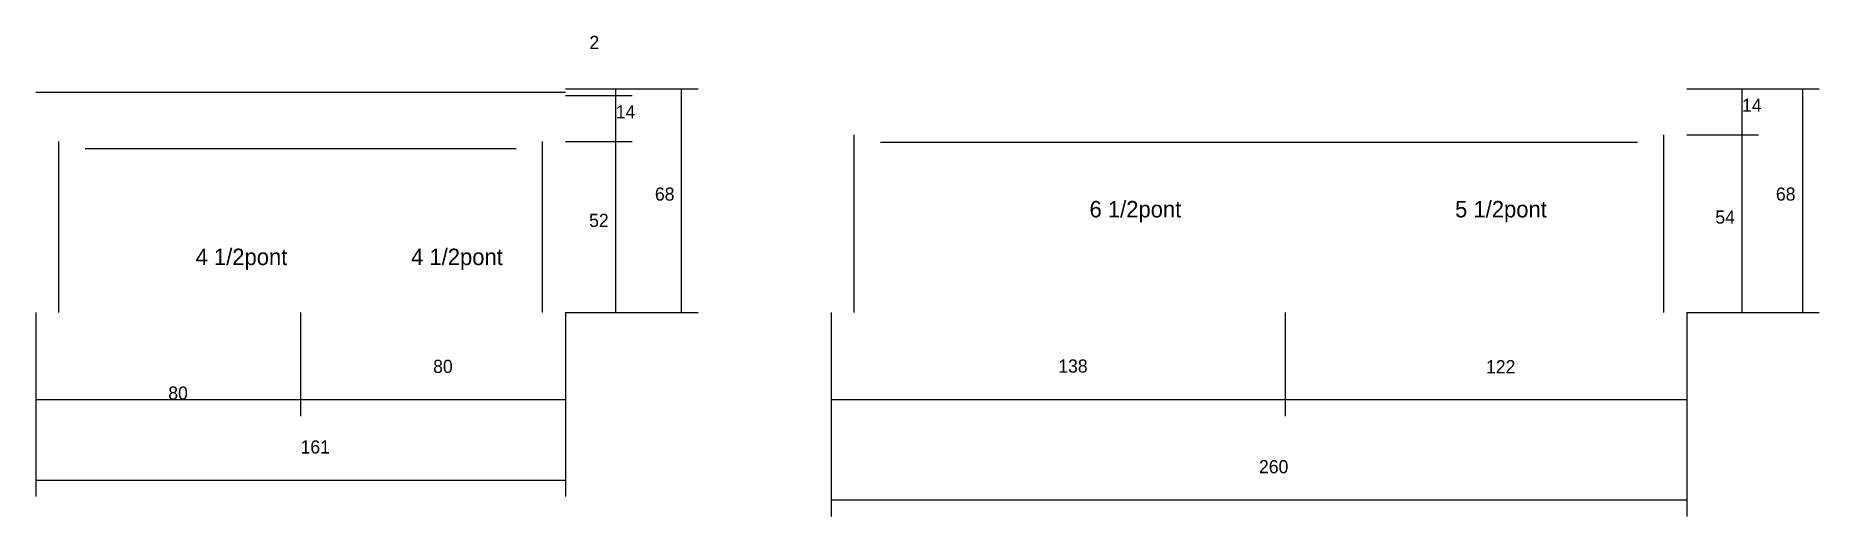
# Model space of a CAD drawing. Header units: metres. Extents: x 230 to 3694, y -1092 to 278.
# Drawn here: x 2176 to 2718, y -990 to -844 of the extents above; entities that cross this region are included whole.
import ezdxf

# ---------------------------------------------------------------- set-up
doc = ezdxf.new("R2010")
doc.units = ezdxf.units.M
for name, color, linetype in [('COTA', 4, 'Continuous'), ('NOMENCLATURA', 7, 'Continuous'), ('SARR_2.2x7', 40, 'Continuous'), ('SARR_EDITAR', 141, 'Continuous')]:
    doc.layers.add(name, color=color, linetype=linetype)

msp = doc.modelspace()

# ---------------------------------------------------------------- texts
at = {"layer": 'COTA'}
for s, p in [('2', (2344.5, -847.8)), ('14', (2352.5, -868.9)), ('14', (2694.8, -866.9)), ('68', (2364.4, -893.9)), ('68', (2705.1, -893.9)), ('52', (2344.4, -901.9)), ('54', (2686.7, -900.9)), ('80', (2297, -946.3)), ('138', (2487, -946.2)), ('122', (2617, -946.4)), ('80', (2216.5, -954.4)), ('161', (2256.7, -970.8)), ('260', (2548, -976.8))]:
    msp.add_text(s, height=4, dxfattribs=at).set_placement(p)
at = {"layer": 'NOMENCLATURA'}
for s, p in [('6 1/2pont', (2496.5, -899)), ('5 1/2pont', (2607.6, -899)), ('4 1/2pont', (2224.8, -913.5)), ('4 1/2pont', (2290.3, -913.5))]:
    msp.add_text(s, height=5, dxfattribs=at).set_placement(p)

# ---------------------------------------------------------------- linework, layer by layer
at = {"layer": 'COTA'}
for p, q in [((2337.2, -859.9), (2377.5, -859.9)), ((2337.2, -859.9), (2357.5, -859.9)), ((2337.2, -861.9), (2357.5, -861.9)), ((2337.2, -861.9), (2357.5, -861.9)), ((2352.5, -861.9), (2352.5, -859.9)), ((2352.5, -875.9), (2352.5, -861.9)), ((2372.5, -927.9), (2372.5, -859.9)), ((2678, -859.9), (2699.8, -859.9)), ((2678, -859.9), (2718.3, -859.9)), ((2694.8, -873.9), (2694.8, -859.9)), ((2713.3, -927.9), (2713.3, -859.9)), ((2337.2, -875.9), (2357.5, -875.9)), ((2337.2, -875.9), (2357.5, -875.9)), ((2352.5, -927.9), (2352.5, -875.9)), ((2678, -873.9), (2699.8, -873.9)), ((2678, -873.9), (2699.8, -873.9)), ((2694.8, -927.9), (2694.8, -873.9)), ((2176.2, -927.9), (2176.2, -959.4)), ((2176.2, -927.9), (2176.2, -983.9)), ((2256.7, -927.9), (2256.7, -959.4)), ((2256.7, -927.9), (2256.7, -959.4)), ((2337.2, -927.9), (2337.2, -959.4)), ((2337.2, -927.9), (2337.2, -983.9)), ((2337.2, -927.9), (2357.5, -927.9)), ((2337.2, -927.9), (2377.5, -927.9)), ((2418, -927.9), (2418, -989.9)), ((2418, -927.9), (2418, -959.4)), ((2556, -927.9), (2556, -959.4)), ((2556, -927.9), (2556, -959.4)), ((2678, -927.9), (2678, -959.4)), ((2678, -927.9), (2678, -989.9)), ((2678, -927.9), (2699.8, -927.9)), ((2678, -927.9), (2718.3, -927.9)), ((2176.2, -954.4), (2256.7, -954.4)), ((2256.7, -954.4), (2337.2, -954.4)), ((2418, -954.4), (2556, -954.4)), ((2556, -954.4), (2678, -954.4)), ((2176.2, -978.9), (2337.2, -978.9)), ((2418, -984.9), (2678, -984.9))]:
    msp.add_line(p, q, dxfattribs=at)
at = {"layer": 'SARR_2.2x7'}
for p, q in [((2183.2, -927.9), (2183.2, -875.9)), ((2191.2, -878.1), (2256.7, -878.1)), ((2256.7, -878.1), (2322.2, -878.1)), ((2330.2, -927.9), (2330.2, -875.9)), ((2425, -927.9), (2425, -873.9)), ((2433, -876.1), (2556, -876.1)), ((2556, -876.1), (2663, -876.1)), ((2671, -927.9), (2671, -873.9))]:
    msp.add_line(p, q, dxfattribs=at)
at = {"layer": 'SARR_EDITAR'}
for p, q in [((2176.2, -860.9), (2256.7, -860.9)), ((2256.7, -860.9), (2337.2, -860.9))]:
    msp.add_line(p, q, dxfattribs=at)

msp.set_redraw_order([(e.dxf.handle, doc.entitydb.next_handle()) for e in msp.query("TEXT MTEXT ATTDEF DIMENSION ARC_DIMENSION")])  # texts and dimensions are drawn at this point

doc.saveas('drawing.dxf')
